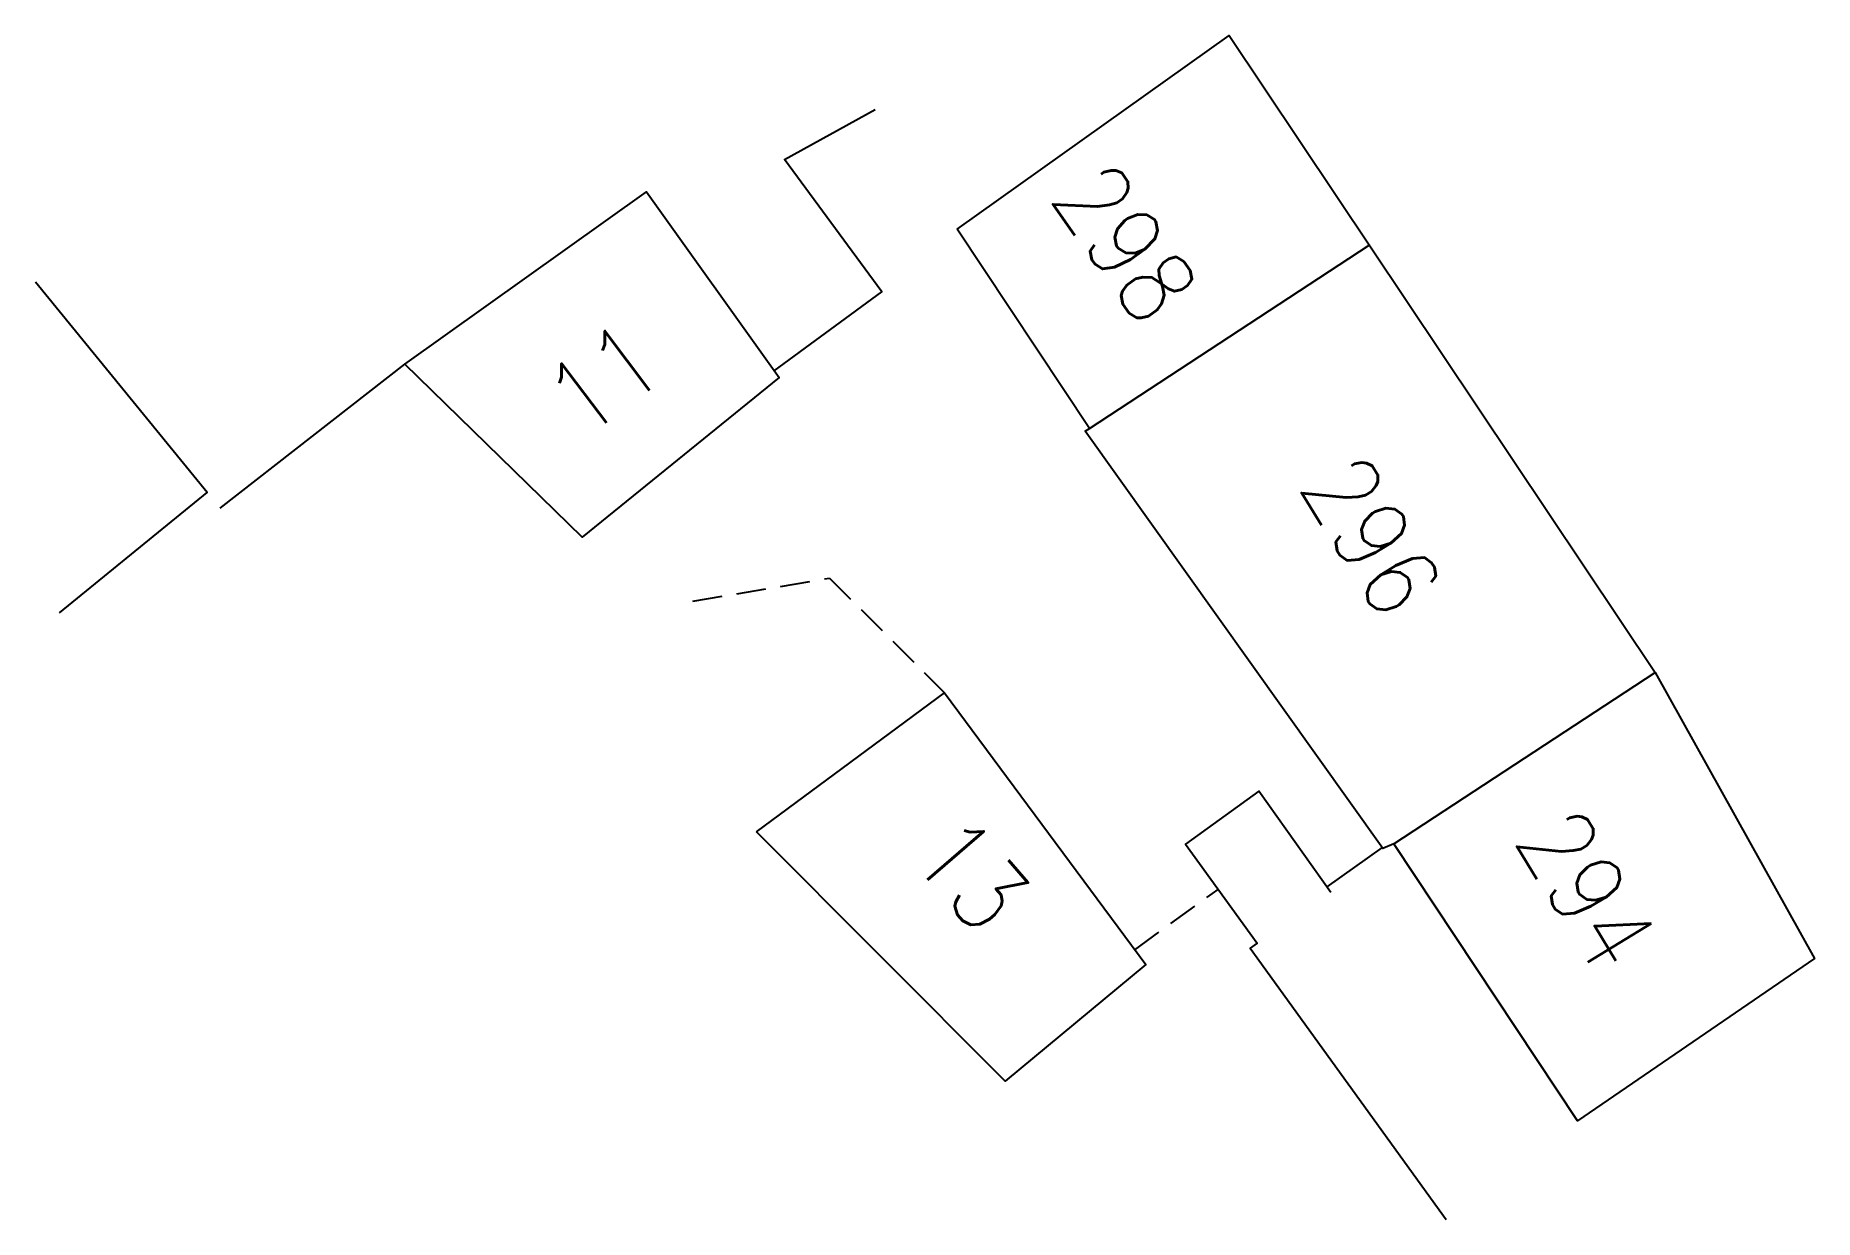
# Model space of a CAD drawing. Header units: millimetres. Extents: x 156183 to 157000, y 123000 to 123885.
# Drawn here: x 156524.3 to 156554.22, y 123460.66 to 123480.59 of the extents above; entities that cross this region are included whole.
import ezdxf

# ---------------------------------------------------------------- set-up
doc = ezdxf.new("R2010")
doc.units = ezdxf.units.MM
doc.linetypes.add('DASHED', pattern=[0.75, 0.5, -0.25])
for name, color, linetype in [('W0100', 7, 'CONTINUOUS'), ('W0103', 1, 'CONTINUOUS'), ('W0112', 1, 'DASHED'), ('W0991', 7, 'CONTINUOUS'), ('W1102', 7, 'CONTINUOUS')]:
    doc.layers.add(name, color=color, linetype=linetype)
doc.styles.get("Standard").update_dxf_attribs({"font": 'romans.shx', "width": 0.85})

msp = doc.modelspace()

# ---------------------------------------------------------------- texts
at = {"layer": 'W0991', "width": 0.85}
for s, rotation, p in [('298', 305.0064, (156541.337, 123477.854)), ('298', 305.0064, (156541.337, 123477.854)), ('11', 37.0418, (156533.503, 123473.764)), ('11', 37.0418, (156533.503, 123473.764)), ('296', 301.4831, (156545.527, 123473.003)), ('296', 301.4831, (156545.527, 123473.003)), ('13', 310.8875, (156538.974, 123466.753)), ('13', 310.8875, (156538.974, 123466.753)), ('294', 301.4831, (156549.148, 123467.05)), ('294', 301.4831, (156549.148, 123467.05))]:
    msp.add_text(s, height=1.25, rotation=rotation, dxfattribs=at).set_placement(p)

# ---------------------------------------------------------------- linework, layer by layer
at = {"layer": 'W0100', "flags": 128}
for points in [[(156539.803, 123477.326), (156544.374, 123480.585), (156551.543, 123469.865), (156554.22, 123465.052), (156550.238, 123462.322), (156547.147, 123466.984), (156546.96, 123466.904), (156541.954, 123473.925), (156542.027, 123473.973), (156539.803, 123477.326)], [(156539.803, 123477.326), (156544.374, 123480.585), (156551.543, 123469.865), (156554.22, 123465.052), (156550.238, 123462.322), (156547.147, 123466.984), (156546.96, 123466.904), (156541.954, 123473.925), (156542.027, 123473.973), (156539.803, 123477.326)], [(156530.515, 123475.053), (156534.575, 123477.953), (156536.806, 123474.83), (156533.493, 123472.141), (156530.515, 123475.053)], [(156530.515, 123475.053), (156534.575, 123477.953), (156536.806, 123474.83), (156533.493, 123472.141), (156530.515, 123475.053)], [(156524.705, 123470.869), (156527.189, 123472.898), (156524.302, 123476.434)], [(156524.705, 123470.869), (156527.189, 123472.898), (156524.302, 123476.434)], [(156536.427, 123467.187), (156539.59, 123469.526), (156542.973, 123464.951), (156540.608, 123462.989), (156536.427, 123467.187)], [(156536.427, 123467.187), (156539.59, 123469.526), (156542.973, 123464.951), (156540.608, 123462.989), (156536.427, 123467.187)]]:
    msp.add_lwpolyline(points, dxfattribs=at)
at = {"layer": 'W0103', "flags": 128}
for points in [[(156536.724, 123474.944), (156538.535, 123476.273), (156536.899, 123478.502), (156538.421, 123479.338)], [(156536.724, 123474.944), (156538.535, 123476.273), (156536.899, 123478.502), (156538.421, 123479.338)], [(156527.405, 123472.634), (156530.515, 123475.053)], [(156527.405, 123472.634), (156530.515, 123475.053)], [(156546.089, 123466.165), (156544.873, 123467.867), (156543.642, 123466.979), (156544.847, 123465.312), (156544.73, 123465.227), (156548.029, 123460.662)], [(156546.089, 123466.165), (156544.873, 123467.867), (156543.642, 123466.979), (156544.847, 123465.312), (156544.73, 123465.227), (156548.029, 123460.662)], [(156546.948, 123466.921), (156546.021, 123466.26)], [(156546.948, 123466.921), (156546.021, 123466.26)]]:
    msp.add_lwpolyline(points, dxfattribs=at)
at = {"layer": 'W0112'}
for points in [[(156535.354, 123471.066), (156537.655, 123471.454), (156539.59, 123469.526)], [(156535.354, 123471.066), (156537.655, 123471.454), (156539.59, 123469.526)], [(156542.788, 123465.201), (156544.192, 123466.217)], [(156542.788, 123465.201), (156544.192, 123466.217)]]:
    msp.add_lwpolyline(points, dxfattribs=at)
at = {"layer": 'W1102', "flags": 128}
for points in [[(156542.027, 123473.973), (156546.732, 123477.059)], [(156542.027, 123473.973), (156546.732, 123477.059)], [(156547.147, 123466.984), (156551.543, 123469.865)], [(156547.147, 123466.984), (156551.543, 123469.865)]]:
    msp.add_lwpolyline(points, dxfattribs=at)

msp.set_redraw_order([(e.dxf.handle, doc.entitydb.next_handle()) for e in msp.query("TEXT MTEXT ATTDEF DIMENSION ARC_DIMENSION")])  # texts and dimensions are drawn at this point

doc.saveas('drawing.dxf')
